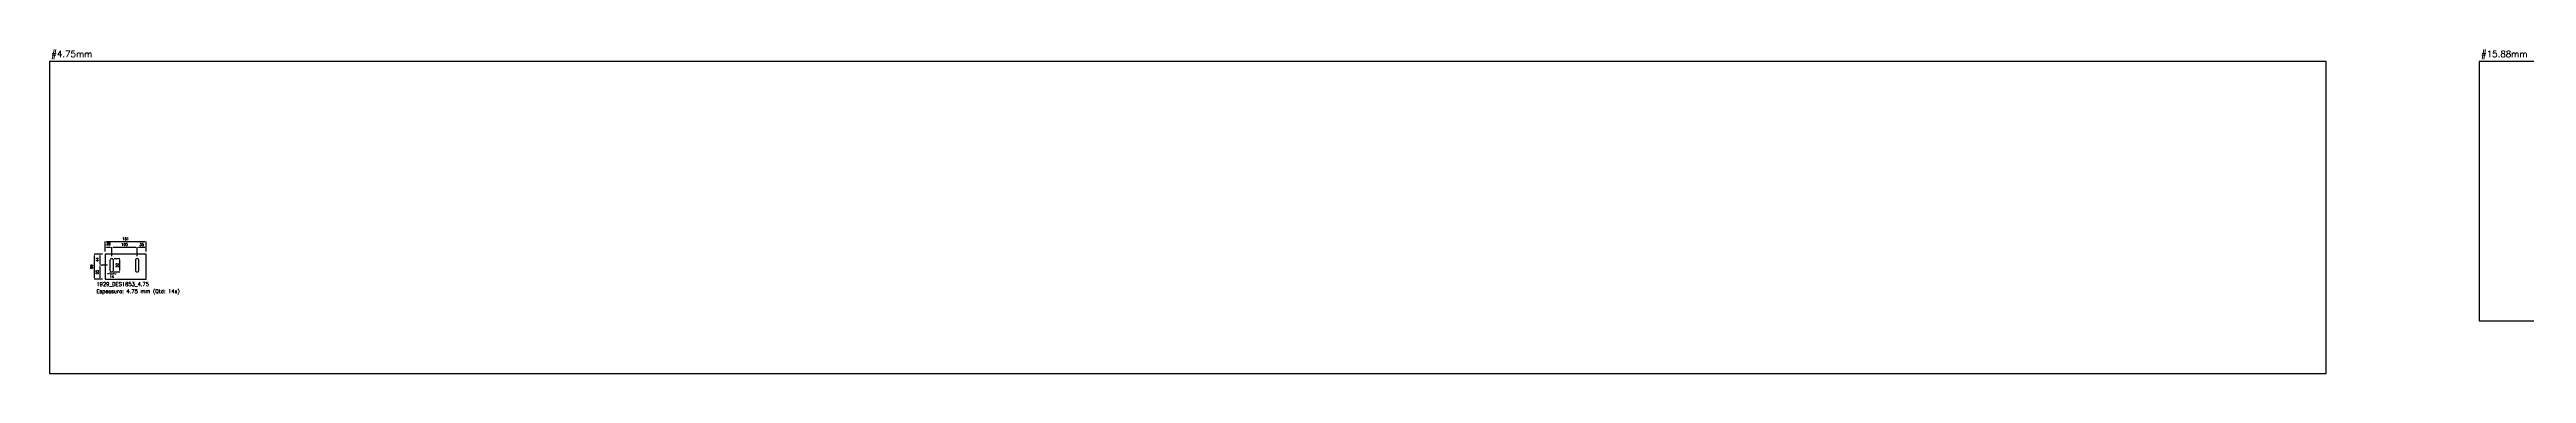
# Model space of a CAD drawing. Header units: millimetres. Extents: x 9079 to 77989, y 377 to 2054.
# Drawn here: x 39021 to 48766, y 377 to 1652 of the extents above; entities that cross this region are included whole.
import ezdxf

# ---------------------------------------------------------------- set-up
doc = ezdxf.new("R2010")
doc.units = ezdxf.units.MM
doc.header["$MEASUREMENT"] = 0
doc.header["$PDMODE"] = 3
doc.layers.add('TEXTO', color=3, linetype='Continuous')
doc.styles.add('ROMANS', font='romans')
doc.dimstyles.new('5M', dxfattribs={"dimtxt": 10, "dimasz": 5, "dimexe": 0, "dimexo": 10, "dimgap": 5, "dimtad": 3, "dimdec": 1, "dimzin": 12, "dimdsep": 46, "dimtxsty": 'ROMANS', "dimcen": 0, "dimclrd": 2, "dimclre": 2, "dimclrt": 3, "dimadec": 0, "dimazin": 0, "dimtfac": 1, "dimtdec": 1, "dimtmove": 2, "dimatfit": 3, "dimfxl": 1, "dimtolj": 1, "dimtzin": 0, "dimlwd": -1, "dimlwe": -1, "dimarcsym": 0})

# ---------------------------------------------------------------- blocks, each defined once
blk = doc.blocks.new('*D549')
at = {"color": 2}
for p, q in [((39240.2, 857.4), (39240.2, 874.9)), ((39245.2, 874.9), (39261.2, 874.9)), ((39266.2, 839.4), (39266.2, 874.9))]:
    blk.add_line(p, q, dxfattribs=at)
for points in [[(39245.2, 875.8), (39245.2, 874.1), (39240.2, 874.9)], [(39261.2, 874.1), (39261.2, 875.8), (39266.2, 874.9)]]:
    blk.add_solid(points, dxfattribs=at)
at = {"layer": 'Defpoints', "color": 0}
for p in [(39240.2, 847.4), (39266.2, 874.9), (39266.2, 829.4)]:
    blk.add_point(p, dxfattribs=at)
at = {"color": 3, "insert": (39253.2, 887.4), "char_height": 10, "attachment_point": 5, "style": 'ROMANS'}
blk.add_mtext('\\A1;26', dxfattribs=at)
blk = doc.blocks.new('*D550')
at = {"color": 2}
for p, q in [((39266.2, 839.4), (39266.2, 874.9)), ((39271.2, 874.9), (39361.2, 874.9)), ((39366.2, 839.4), (39366.2, 874.9))]:
    blk.add_line(p, q, dxfattribs=at)
for points in [[(39271.2, 875.8), (39271.2, 874.1), (39266.2, 874.9)], [(39361.2, 874.1), (39361.2, 875.8), (39366.2, 874.9)]]:
    blk.add_solid(points, dxfattribs=at)
at = {"layer": 'Defpoints', "color": 0}
for p in [(39266.2, 829.4), (39366.2, 874.9), (39366.2, 829.4)]:
    blk.add_point(p, dxfattribs=at)
at = {"color": 3, "insert": (39316.2, 884.9), "char_height": 10, "attachment_point": 5, "style": 'ROMANS'}
blk.add_mtext('\\A1;100', dxfattribs=at)
blk = doc.blocks.new('*D551')
at = {"color": 2}
for p, q in [((39366.2, 839.4), (39366.2, 874.9)), ((39371.2, 874.9), (39396.2, 874.9)), ((39401.2, 857.4), (39401.2, 874.9))]:
    blk.add_line(p, q, dxfattribs=at)
for points in [[(39371.2, 875.8), (39371.2, 874.1), (39366.2, 874.9)], [(39396.2, 874.1), (39396.2, 875.8), (39401.2, 874.9)]]:
    blk.add_solid(points, dxfattribs=at)
at = {"layer": 'Defpoints', "color": 0}
for p in [(39366.2, 829.4), (39401.2, 874.9), (39401.2, 847.4)]:
    blk.add_point(p, dxfattribs=at)
at = {"color": 3, "insert": (39383.7, 884.9), "char_height": 10, "attachment_point": 5, "style": 'ROMANS'}
blk.add_mtext('\\A1;35', dxfattribs=at)
blk = doc.blocks.new('*D552')
at = {"color": 2}
for p, q in [((39240.2, 857.4), (39240.2, 897.1)), ((39245.2, 897.1), (39396.2, 897.1)), ((39401.2, 857.4), (39401.2, 897.1))]:
    blk.add_line(p, q, dxfattribs=at)
for points in [[(39245.2, 897.9), (39245.2, 896.2), (39240.2, 897.1)], [(39396.2, 896.2), (39396.2, 897.9), (39401.2, 897.1)]]:
    blk.add_solid(points, dxfattribs=at)
at = {"layer": 'Defpoints', "color": 0}
for p in [(39401.2, 897.1), (39240.2, 847.4), (39401.2, 847.4)]:
    blk.add_point(p, dxfattribs=at)
at = {"color": 3, "insert": (39320.7, 907.1), "char_height": 10, "attachment_point": 5, "style": 'ROMANS'}
blk.add_mtext('\\A1;161', dxfattribs=at)
blk = doc.blocks.new('*D553')
at = {"color": 2}
for p, q in [((39230.2, 847.4), (39197, 847.4)), ((39197, 842.4), (39197, 753.4)), ((39230.2, 748.4), (39197, 748.4))]:
    blk.add_line(p, q, dxfattribs=at)
for points in [[(39197.9, 842.4), (39196.2, 842.4), (39197, 847.4)], [(39196.2, 753.4), (39197.9, 753.4), (39197, 748.4)]]:
    blk.add_solid(points, dxfattribs=at)
at = {"layer": 'Defpoints', "color": 0}
for p in [(39240.2, 847.4), (39197, 748.4), (39240.2, 748.4)]:
    blk.add_point(p, dxfattribs=at)
at = {"color": 3, "insert": (39187, 797.9), "char_height": 10, "attachment_point": 5, "rotation": 90, "style": 'ROMANS'}
blk.add_mtext('\\A1;99', dxfattribs=at)
blk = doc.blocks.new('*D554')
at = {"color": 2}
for p, q in [((39230.2, 847.4), (39219.2, 847.4)), ((39219.2, 842.4), (39219.2, 808.4)), ((39249.2, 803.4), (39219.2, 803.4))]:
    blk.add_line(p, q, dxfattribs=at)
for points in [[(39220, 842.4), (39218.3, 842.4), (39219.2, 847.4)], [(39218.3, 808.4), (39220, 808.4), (39219.2, 803.4)]]:
    blk.add_solid(points, dxfattribs=at)
at = {"layer": 'Defpoints', "color": 0}
for p in [(39219.2, 803.4), (39240.2, 847.4), (39259.2, 803.4)]:
    blk.add_point(p, dxfattribs=at)
at = {"color": 3, "insert": (39209.2, 825.4), "char_height": 10, "attachment_point": 5, "rotation": 90, "style": 'ROMANS'}
blk.add_mtext('\\A1;44', dxfattribs=at)
blk = doc.blocks.new('*D555')
at = {"color": 2}
for p, q in [((39249.2, 803.4), (39219.2, 803.4)), ((39219.2, 798.4), (39219.2, 753.4)), ((39230.2, 748.4), (39219.2, 748.4))]:
    blk.add_line(p, q, dxfattribs=at)
for points in [[(39220, 798.4), (39218.3, 798.4), (39219.2, 803.4)], [(39218.3, 753.4), (39220, 753.4), (39219.2, 748.4)]]:
    blk.add_solid(points, dxfattribs=at)
at = {"layer": 'Defpoints', "color": 0}
for p in [(39259.2, 803.4), (39219.2, 748.4), (39240.2, 748.4)]:
    blk.add_point(p, dxfattribs=at)
at = {"color": 3, "insert": (39209.2, 775.9), "char_height": 10, "attachment_point": 5, "rotation": 90, "style": 'ROMANS'}
blk.add_mtext('\\A1;55', dxfattribs=at)
blk = doc.blocks.new('*D556')
at = {"color": 2}
for p, q in [((39276.2, 829.4), (39297.9, 829.4)), ((39297.9, 782.4), (39297.9, 824.4)), ((39276.2, 777.4), (39297.9, 777.4))]:
    blk.add_line(p, q, dxfattribs=at)
for points in [[(39298.7, 824.4), (39297.1, 824.4), (39297.9, 829.4)], [(39297.1, 782.4), (39298.7, 782.4), (39297.9, 777.4)]]:
    blk.add_solid(points, dxfattribs=at)
at = {"layer": 'Defpoints', "color": 0}
for p in [(39266.2, 829.4), (39297.9, 829.4), (39266.2, 777.4)]:
    blk.add_point(p, dxfattribs=at)
at = {"color": 3, "insert": (39287.9, 803.4), "char_height": 10, "attachment_point": 5, "rotation": 90, "style": 'ROMANS'}
blk.add_mtext('\\A1;52', dxfattribs=at)
blk = doc.blocks.new('*D557')
at = {"color": 2}
for p, q in [((39254.2, 770.2), (39249.2, 770.2)), ((39259.2, 774.4), (39259.2, 770.2)), ((39259.2, 770.2), (39273.2, 770.2)), ((39273.2, 774.4), (39273.2, 770.2)), ((39278.2, 770.2), (39283.2, 770.2))]:
    blk.add_line(p, q, dxfattribs=at)
for points in [[(39254.2, 769.4), (39254.2, 771.1), (39259.2, 770.2)], [(39278.2, 771.1), (39278.2, 769.4), (39273.2, 770.2)]]:
    blk.add_solid(points, dxfattribs=at)
at = {"layer": 'Defpoints', "color": 0}
for p in [(39259.2, 784.4), (39273.2, 784.4), (39273.2, 770.2)]:
    blk.add_point(p, dxfattribs=at)
at = {"color": 3, "insert": (39266.2, 758.4), "char_height": 10, "attachment_point": 5, "style": 'ROMANS'}
blk.add_mtext('\\A1;14', dxfattribs=at)

msp = doc.modelspace()

# ---------------------------------------------------------------- linework, layer by layer
for p, q in [((39401.15, 847.38), (39240.15, 847.38)), ((39240.15, 847.38), (39240.15, 748.38)), ((39401.15, 748.38), (39401.15, 847.38)), ((39240.15, 748.38), (39401.15, 748.38))]:
    msp.add_line(p, q)
for points in [[(39021.49, 377.49), (47978.57, 377.49), (47978.57, 1605.16), (39021.49, 1605.16)], [(48580.56, 584.41), (57537.64, 584.41), (57537.64, 1605.16), (48580.56, 1605.16)]]:
    msp.add_lwpolyline(points, close=True)
for points in [[(39266.15, 777.38, 0.4142136), (39273.15, 784.38), (39273.15, 822.38, 0.4142136), (39266.15, 829.38), (39266.15, 829.38, 0.4142136), (39259.15, 822.38), (39259.15, 784.38, 0.4142136)], [(39366.15, 777.38, 0.4142136), (39373.15, 784.38), (39373.15, 822.38, 0.4142136), (39366.15, 829.38), (39366.15, 829.38, 0.4142136), (39359.15, 822.38), (39359.15, 784.38, 0.4142136)]]:
    msp.add_lwpolyline(points, format="xyb", close=True)

# ---------------------------------------------------------------- texts
at = {"layer": 'TEXTO', "color": 6, "style": 'ROMANS'}
for s, height, p in [('#4.75mm', 25, (39028, 1622.64)), ('#15.88mm', 25, (48587.06, 1622.64)), ('Espessura: 4.75 mm (Qtd: 14x)', 15, (39205.72, 693.4)), ('1929_DES1853_4.75', 15, (39205.72, 721.63))]:
    msp.add_text(s, height=height, dxfattribs=at).set_placement(p)

# ---------------------------------------------------------------- dimensions: what is measured, and where the dimension line sits
for base, p2, picture, middle in [((39401.15, 897.06), (39401.15, 847.38), '*D552', (39320.65, 907.06)), ((39266.15, 874.93), (39266.15, 829.38), '*D549', (39253.15, 887.43))]:
    dim = msp.add_linear_dim(base=base, p1=(39240.15, 847.38), p2=p2, dimstyle='5M')
    dim.commit()
    dim.dimension.update_dxf_attribs({"geometry": picture, "text_midpoint": middle})
for base, p1, p2, picture, middle in [((39366.15, 874.93), (39266.15, 829.38), (39366.15, 829.38), '*D550', (39316.15, 884.93)), ((39401.15, 874.93), (39366.15, 829.38), (39401.15, 847.38), '*D551', (39383.65, 884.93))]:
    dim = msp.add_linear_dim(base=base, p1=p1, p2=p2, dimstyle='5M', override={"dimtmove": 2})
    dim.commit()
    dim.dimension.update_dxf_attribs({"geometry": picture, "text_midpoint": middle})
for base, p1, p2, picture, middle in [((39197.03, 748.38), (39240.15, 847.38), (39240.15, 748.38), '*D553', (39187.03, 797.88)), ((39219.17, 803.38), (39240.15, 847.38), (39259.15, 803.38), '*D554', (39209.17, 825.38)), ((39297.91, 829.38), (39266.15, 777.38), (39266.15, 829.38), '*D556', (39287.91, 803.38))]:
    dim = msp.add_linear_dim(base=base, p1=p1, p2=p2, angle=90, dimstyle='5M')
    dim.commit()
    dim.dimension.update_dxf_attribs({"geometry": picture, "text_midpoint": middle})
dim = msp.add_linear_dim(base=(39219.17, 748.38), p1=(39259.15, 803.38), p2=(39240.15, 748.38), angle=90, dimstyle='5M', override={"dimtmove": 2})
dim.commit()
dim.dimension.update_dxf_attribs({"geometry": '*D555', "text_midpoint": (39209.17, 775.88)})
dim = msp.add_linear_dim(base=(39273.15, 770.22), p1=(39259.15, 784.38), p2=(39273.15, 784.38), dimstyle='5M')
dim.commit()
dim.dimension.update_dxf_attribs({"geometry": '*D557', "text_midpoint": (39266.15, 758.41), "dimtype": 160})

doc.saveas('drawing.dxf')
